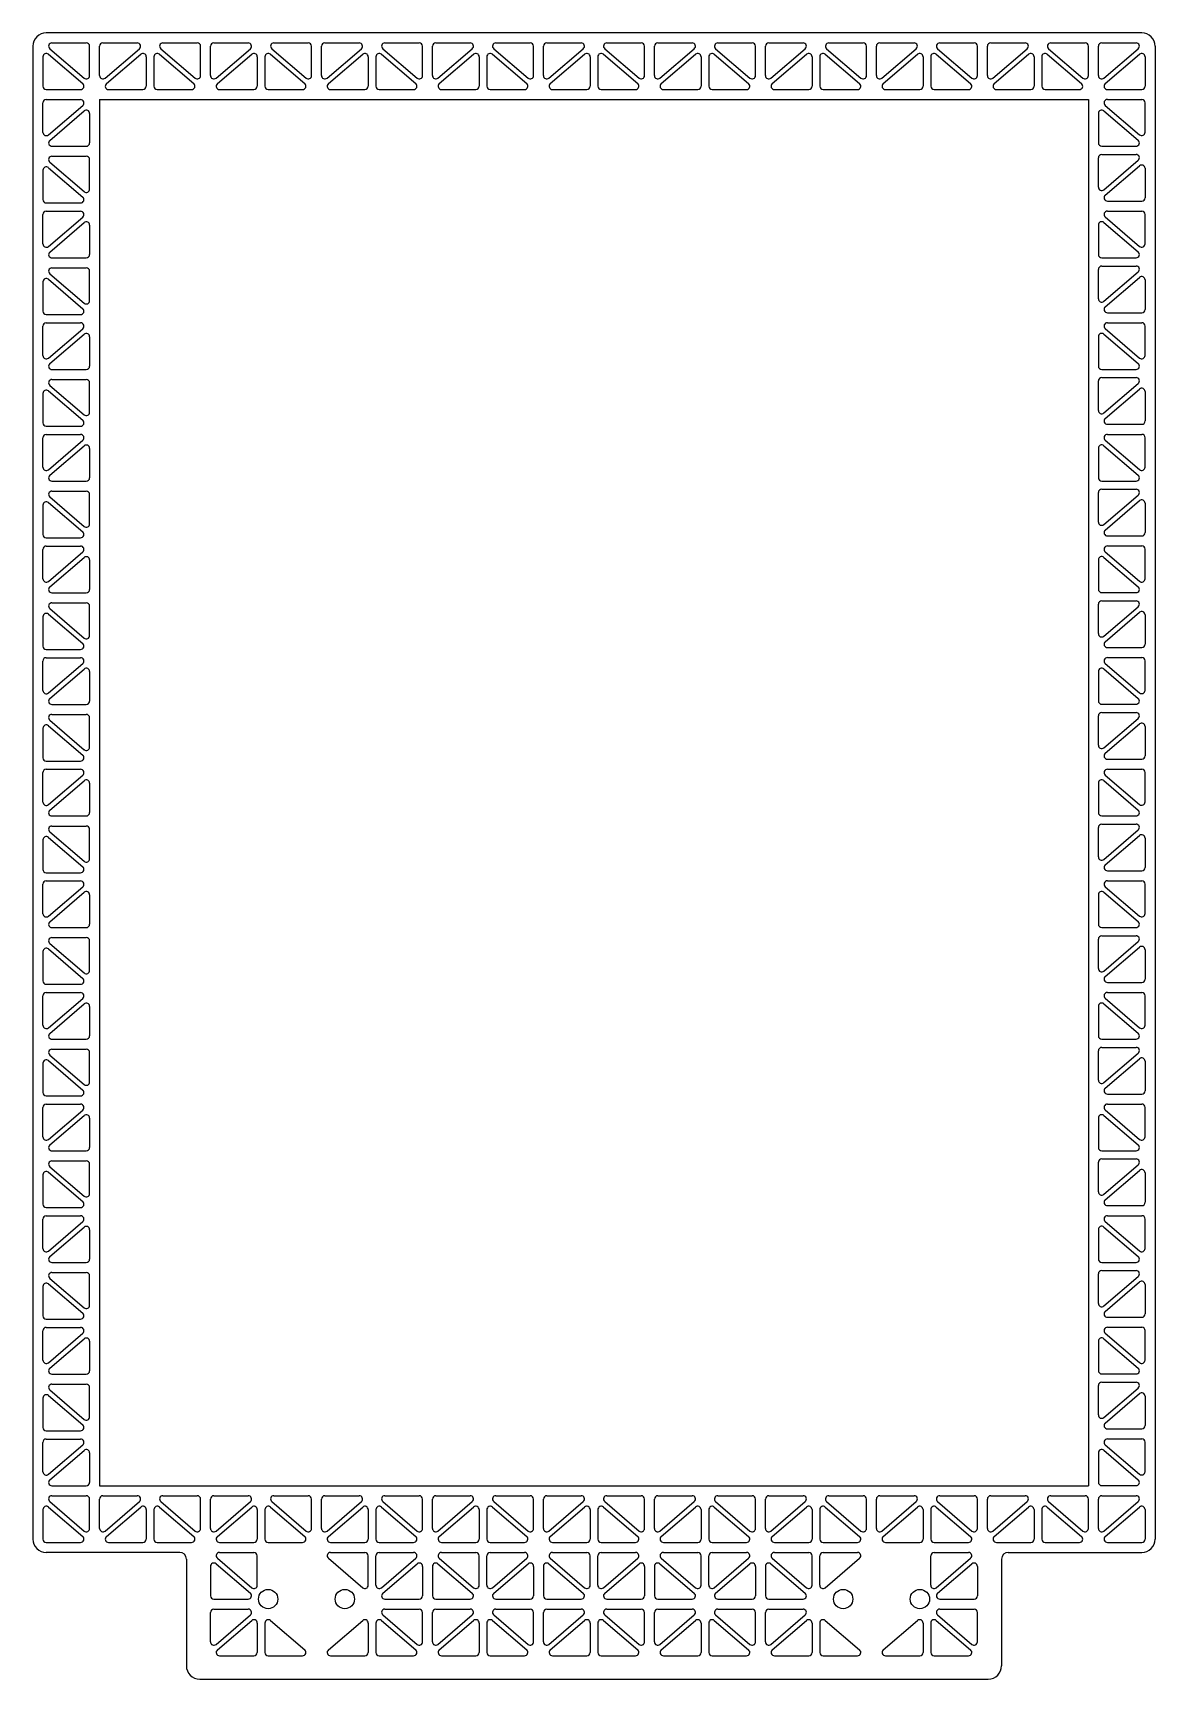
# Model space of a CAD drawing. Extents: x -3.36 to 3.27, y -5.61 to 4.11.
import ezdxf

# ---------------------------------------------------------------- set-up
doc = ezdxf.new("R2010")
doc.units = 0
doc.header["$MEASUREMENT"] = 0
doc.layers.add('VISIBLE', color=7, linetype='CONTINUOUS')

msp = doc.modelspace()

# ---------------------------------------------------------------- linework, layer by layer
at = {"layer": 'VISIBLE'}
for p, q in [((3.187, 4.1118), (-3.2795, 4.1118)), ((-3.3583, 4.0331), (-3.3583, -4.7811)), ((-3.2667, 3.986), (-3.064, 3.8122)), ((-3.2588, 4.0185), (-3.0561, 3.8448)), ((-3.246, 4.0532), (-3.0433, 4.0532)), ((-3.0236, 3.8598), (-3.0236, 4.0335)), ((-2.9651, 3.8598), (-2.9651, 4.0335)), ((-2.9454, 4.0532), (-2.7427, 4.0532)), ((-2.9326, 3.8448), (-2.7299, 4.0185)), ((-2.9247, 3.8122), (-2.722, 3.986)), ((-2.6116, 3.986), (-2.4089, 3.8122)), ((-2.6037, 4.0185), (-2.401, 3.8448)), ((-2.5909, 4.0532), (-2.3882, 4.0532)), ((-2.3685, 3.8598), (-2.3685, 4.0335)), ((-2.3099, 3.8598), (-2.3099, 4.0335)), ((-2.2903, 4.0532), (-2.0876, 4.0532)), ((-2.2774, 3.8448), (-2.0748, 4.0185)), ((-2.2695, 3.8122), (-2.0669, 3.986)), ((-1.9565, 3.986), (-1.7538, 3.8122)), ((-1.9486, 4.0185), (-1.7459, 3.8448)), ((-1.9358, 4.0532), (-1.7331, 4.0532)), ((-1.7134, 3.8598), (-1.7134, 4.0335)), ((-1.6548, 3.8598), (-1.6548, 4.0335)), ((-1.6351, 4.0532), (-1.4325, 4.0532)), ((-1.6223, 3.8448), (-1.4196, 4.0185)), ((-1.6144, 3.8122), (-1.4117, 3.986)), ((-1.3014, 3.986), (-1.0987, 3.8122)), ((-1.2935, 4.0185), (-1.0908, 3.8448)), ((-1.2806, 4.0532), (-1.078, 4.0532)), ((-1.0583, 3.8598), (-1.0583, 4.0335)), ((-0.9997, 3.8598), (-0.9997, 4.0335)), ((-0.98, 4.0532), (-0.7773, 4.0532)), ((-0.9672, 3.8448), (-0.7645, 4.0185)), ((-0.9593, 3.8122), (-0.7566, 3.986)), ((-0.6462, 3.986), (-0.4436, 3.8122)), ((-0.6383, 4.0185), (-0.4356, 3.8448)), ((-0.6255, 4.0532), (-0.4228, 4.0532)), ((-0.4031, 3.8598), (-0.4031, 4.0335)), ((-0.3446, 3.8598), (-0.3446, 4.0335)), ((-0.3249, 4.0532), (-0.1222, 4.0532)), ((-0.3121, 3.8448), (-0.1094, 4.0185)), ((-0.3042, 3.8122), (-0.1015, 3.986)), ((0.0089, 3.986), (0.2116, 3.8122)), ((0.0168, 4.0185), (0.2195, 3.8448)), ((0.0296, 4.0532), (0.2323, 4.0532)), ((0.252, 3.8598), (0.252, 4.0335)), ((0.3105, 3.8598), (0.3105, 4.0335)), ((0.3302, 4.0532), (0.5329, 4.0532)), ((0.343, 3.8448), (0.5457, 4.0185)), ((0.3509, 3.8122), (0.5536, 3.986)), ((0.664, 3.986), (0.8667, 3.8122)), ((0.6719, 4.0185), (0.8746, 3.8448)), ((0.6847, 4.0532), (0.8874, 4.0532)), ((0.9071, 3.8598), (0.9071, 4.0335)), ((0.9656, 3.8598), (0.9656, 4.0335)), ((0.9853, 4.0532), (1.188, 4.0532)), ((0.9981, 3.8448), (1.2008, 4.0185)), ((1.006, 3.8122), (1.2087, 3.986)), ((1.3191, 3.986), (1.5218, 3.8122)), ((1.327, 4.0185), (1.5297, 3.8448)), ((1.3398, 4.0532), (1.5425, 4.0532)), ((1.5622, 3.8598), (1.5622, 4.0335)), ((1.6208, 3.8598), (1.6208, 4.0335)), ((1.6404, 4.0532), (1.8431, 4.0532)), ((1.6533, 3.8448), (1.856, 4.0185)), ((1.6612, 3.8122), (1.8639, 3.986)), ((1.9742, 3.986), (2.1769, 3.8122)), ((1.9821, 4.0185), (2.1848, 3.8448)), ((1.9949, 4.0532), (2.1976, 4.0532)), ((2.2173, 3.8598), (2.2173, 4.0335)), ((2.2759, 3.8598), (2.2759, 4.0335)), ((2.2956, 4.0532), (2.4983, 4.0532)), ((2.3084, 3.8448), (2.5111, 4.0185)), ((2.3163, 3.8122), (2.519, 3.986)), ((2.6293, 3.986), (2.832, 3.8122)), ((2.6373, 4.0185), (2.8399, 3.8448)), ((2.6501, 4.0532), (2.8528, 4.0532)), ((2.8724, 3.8598), (2.8724, 4.0335)), ((2.931, 3.8598), (2.931, 4.0335)), ((2.9507, 4.0532), (3.1534, 4.0532)), ((2.9635, 3.8448), (3.1662, 4.0185)), ((2.9714, 3.8122), (3.1741, 3.986)), ((3.2657, 4.0331), (3.2657, -4.7811)), ((-3.2992, 3.971), (-3.2992, 3.7973)), ((-2.6895, 3.971), (-2.6895, 3.7973)), ((-2.6441, 3.971), (-2.6441, 3.7973)), ((-2.0344, 3.971), (-2.0344, 3.7973)), ((-1.989, 3.971), (-1.989, 3.7973)), ((-1.3792, 3.971), (-1.3792, 3.7973)), ((-1.3339, 3.971), (-1.3339, 3.7973)), ((-0.7241, 3.971), (-0.7241, 3.7973)), ((-0.6787, 3.971), (-0.6787, 3.7973)), ((-0.069, 3.971), (-0.069, 3.7973)), ((-0.0236, 3.971), (-0.0236, 3.7973)), ((0.5861, 3.971), (0.5861, 3.7973)), ((0.6315, 3.971), (0.6315, 3.7973)), ((1.2412, 3.971), (1.2412, 3.7973)), ((1.2866, 3.971), (1.2866, 3.7973)), ((1.8964, 3.971), (1.8964, 3.7973)), ((1.9417, 3.971), (1.9417, 3.7973)), ((2.5515, 3.971), (2.5515, 3.7973)), ((2.5969, 3.971), (2.5969, 3.7973)), ((3.2066, 3.971), (3.2066, 3.7973)), ((-3.2992, 3.5248), (-3.2992, 3.6985)), ((-3.2795, 3.7776), (-3.0768, 3.7776)), ((-3.2795, 3.7182), (-3.0768, 3.7182)), ((-2.9646, 3.7181), (-2.9646, -4.4661)), ((-2.9646, 3.7181), (2.872, 3.7181)), ((-2.9118, 3.7776), (-2.7092, 3.7776)), ((-2.6244, 3.7776), (-2.4217, 3.7776)), ((-2.2567, 3.7776), (-2.054, 3.7776)), ((-1.9693, 3.7776), (-1.7666, 3.7776)), ((-1.6016, 3.7776), (-1.3989, 3.7776)), ((-1.3142, 3.7776), (-1.1115, 3.7776)), ((-0.9465, 3.7776), (-0.7438, 3.7776)), ((-0.6591, 3.7776), (-0.4564, 3.7776)), ((-0.2914, 3.7776), (-0.0887, 3.7776)), ((-0.0039, 3.7776), (0.1988, 3.7776)), ((0.3637, 3.7776), (0.5664, 3.7776)), ((0.6512, 3.7776), (0.8539, 3.7776)), ((1.0189, 3.7776), (1.2216, 3.7776)), ((1.3063, 3.7776), (1.509, 3.7776)), ((1.674, 3.7776), (1.8767, 3.7776)), ((1.9614, 3.7776), (2.1641, 3.7776)), ((2.3291, 3.7776), (2.5318, 3.7776)), ((2.6165, 3.7776), (2.8192, 3.7776)), ((2.872, 3.7181), (2.872, -4.4661)), ((2.9842, 3.7776), (3.1869, 3.7776)), ((2.9842, 3.7188), (3.1869, 3.7188)), ((3.2066, 3.5254), (3.2066, 3.6991)), ((-3.2667, 3.5099), (-3.064, 3.6836)), ((-3.2588, 3.4773), (-3.0561, 3.651)), ((-3.0236, 3.6361), (-3.0236, 3.4623)), ((2.931, 3.6366), (2.931, 3.4629)), ((2.9635, 3.6516), (3.1662, 3.4778)), ((2.9714, 3.6842), (3.1741, 3.5104)), ((-3.246, 3.4426), (-3.0433, 3.4426)), ((2.9507, 3.4432), (3.1534, 3.4432)), ((-3.2667, 3.3162), (-3.064, 3.1425)), ((-3.2588, 3.3488), (-3.0561, 3.1751)), ((-3.246, 3.3835), (-3.0433, 3.3835)), ((-3.0236, 3.19), (-3.0236, 3.3638)), ((2.931, 3.2011), (2.931, 3.3748)), ((2.9507, 3.3945), (3.1534, 3.3945)), ((2.9635, 3.1861), (3.1662, 3.3599)), ((2.9714, 3.1535), (3.1741, 3.3273)), ((3.2066, 3.3123), (3.2066, 3.1386)), ((-3.2992, 3.3013), (-3.2992, 3.1276)), ((2.9842, 3.1189), (3.1869, 3.1189)), ((-3.2992, 2.8657), (-3.2992, 3.0395)), ((-3.2795, 3.1079), (-3.0768, 3.1079)), ((-3.2795, 3.0592), (-3.0768, 3.0592)), ((-3.2667, 2.8508), (-3.064, 3.0245)), ((2.9714, 3.0251), (3.1741, 2.8514)), ((2.9842, 3.0597), (3.1869, 3.0597)), ((3.2066, 2.8663), (3.2066, 3.04)), ((-3.2588, 2.8182), (-3.0561, 2.9919)), ((-3.0236, 2.977), (-3.0236, 2.8033)), ((2.931, 2.9776), (2.931, 2.8038)), ((2.9635, 2.9925), (3.1662, 2.8188)), ((-3.246, 2.7836), (-3.0433, 2.7836)), ((-3.246, 2.7244), (-3.0433, 2.7244)), ((2.9507, 2.7841), (3.1534, 2.7841)), ((2.9507, 2.7354), (3.1534, 2.7354)), ((-3.2992, 2.6422), (-3.2992, 2.4685)), ((-3.2667, 2.6572), (-3.064, 2.4834)), ((-3.2588, 2.6898), (-3.0561, 2.516)), ((-3.0236, 2.531), (-3.0236, 2.7047)), ((2.931, 2.542), (2.931, 2.7157)), ((2.9635, 2.5271), (3.1662, 2.7008)), ((2.9714, 2.4945), (3.1741, 2.6682)), ((3.2066, 2.6533), (3.2066, 2.4795)), ((-3.2795, 2.4488), (-3.0768, 2.4488)), ((2.9842, 2.4598), (3.1869, 2.4598)), ((-3.2992, 2.2067), (-3.2992, 2.3804)), ((-3.2795, 2.4001), (-3.0768, 2.4001)), ((-3.2667, 2.1917), (-3.064, 2.3655)), ((-3.2588, 2.1592), (-3.0561, 2.3329)), ((2.9635, 2.3334), (3.1662, 2.1597)), ((2.9714, 2.366), (3.1741, 2.1923)), ((2.9842, 2.4007), (3.1869, 2.4007)), ((3.2066, 2.2073), (3.2066, 2.381)), ((-3.0236, 2.3179), (-3.0236, 2.1442)), ((2.931, 2.3185), (2.931, 2.1448)), ((-3.246, 2.1245), (-3.0433, 2.1245)), ((-3.246, 2.0654), (-3.0433, 2.0654)), ((-3.0236, 1.8719), (-3.0236, 2.0457)), ((2.931, 1.883), (2.931, 2.0567)), ((2.9507, 2.1251), (3.1534, 2.1251)), ((2.9507, 2.0764), (3.1534, 2.0764)), ((2.9635, 1.868), (3.1662, 2.0417)), ((-3.2992, 1.9832), (-3.2992, 1.8094)), ((-3.2667, 1.9981), (-3.064, 1.8244)), ((-3.2588, 2.0307), (-3.0561, 1.857)), ((2.9714, 1.8354), (3.1741, 2.0092)), ((3.2066, 1.9942), (3.2066, 1.8205)), ((-3.2795, 1.7898), (-3.0768, 1.7898)), ((2.9842, 1.8008), (3.1869, 1.8008)), ((-3.2992, 1.5476), (-3.2992, 1.7214)), ((-3.2795, 1.7411), (-3.0768, 1.7411)), ((-3.2667, 1.5327), (-3.064, 1.7064)), ((-3.2588, 1.5001), (-3.0561, 1.6738)), ((-3.0236, 1.6589), (-3.0236, 1.4851)), ((2.931, 1.6594), (2.931, 1.4857)), ((2.9635, 1.6744), (3.1662, 1.5007)), ((2.9714, 1.707), (3.1741, 1.5333)), ((2.9842, 1.7416), (3.1869, 1.7416)), ((3.2066, 1.5482), (3.2066, 1.7219)), ((-3.246, 1.4655), (-3.0433, 1.4655)), ((2.9507, 1.466), (3.1534, 1.466)), ((-3.2588, 1.3717), (-3.0561, 1.1979)), ((-3.246, 1.4063), (-3.0433, 1.4063)), ((-3.0236, 1.2129), (-3.0236, 1.3866)), ((2.931, 1.2239), (2.931, 1.3976)), ((2.9507, 1.4173), (3.1534, 1.4173)), ((2.9635, 1.209), (3.1662, 1.3827)), ((-3.2992, 1.3241), (-3.2992, 1.1504)), ((-3.2667, 1.3391), (-3.064, 1.1653)), ((2.9714, 1.1764), (3.1741, 1.3501)), ((3.2066, 1.3351), (3.2066, 1.1614)), ((-3.2795, 1.1307), (-3.0768, 1.1307)), ((-3.2795, 1.082), (-3.0768, 1.082)), ((2.9842, 1.1417), (3.1869, 1.1417)), ((2.9842, 1.0826), (3.1869, 1.0826)), ((-3.2992, 0.8886), (-3.2992, 1.0623)), ((-3.2667, 0.8736), (-3.064, 1.0474)), ((-3.2588, 0.841), (-3.0561, 1.0148)), ((-3.0236, 0.9998), (-3.0236, 0.8261)), ((2.931, 1.0004), (2.931, 0.8267)), ((2.9635, 1.0153), (3.1662, 0.8416)), ((2.9714, 1.0479), (3.1741, 0.8742)), ((3.2066, 0.8891), (3.2066, 1.0629)), ((-3.246, 0.8064), (-3.0433, 0.8064)), ((2.9507, 0.807), (3.1534, 0.807)), ((-3.2588, 0.7126), (-3.0561, 0.5389)), ((-3.246, 0.7472), (-3.0433, 0.7472)), ((-3.0236, 0.5538), (-3.0236, 0.7276)), ((2.931, 0.5648), (2.931, 0.7386)), ((2.9507, 0.7583), (3.1534, 0.7583)), ((2.9635, 0.5499), (3.1662, 0.7236)), ((2.9714, 0.5173), (3.1741, 0.691)), ((-3.2992, 0.6651), (-3.2992, 0.4913)), ((-3.2667, 0.68), (-3.064, 0.5063)), ((3.2066, 0.6761), (3.2066, 0.5024)), ((-3.2992, 0.2295), (-3.2992, 0.4033)), ((-3.2795, 0.4717), (-3.0768, 0.4717)), ((-3.2795, 0.4229), (-3.0768, 0.4229)), ((2.9714, 0.3889), (3.1741, 0.2151)), ((2.9842, 0.4827), (3.1869, 0.4827)), ((2.9842, 0.4235), (3.1869, 0.4235)), ((3.2066, 0.2301), (3.2066, 0.4038)), ((-3.2667, 0.2146), (-3.064, 0.3883)), ((-3.2588, 0.182), (-3.0561, 0.3557)), ((-3.0236, 0.3408), (-3.0236, 0.167)), ((2.931, 0.3413), (2.931, 0.1676)), ((2.9635, 0.3563), (3.1662, 0.1825)), ((-3.246, 0.1474), (-3.0433, 0.1474)), ((2.9507, 0.1479), (3.1534, 0.1479)), ((2.9507, 0.0992), (3.1534, 0.0992)), ((-3.2992, 0.006), (-3.2992, -0.1677)), ((-3.2667, 0.021), (-3.064, -0.1528)), ((-3.2588, 0.0536), (-3.0561, -0.1202)), ((-3.246, 0.0882), (-3.0433, 0.0882)), ((-3.0236, -0.1052), (-3.0236, 0.0685)), ((2.931, -0.0942), (2.931, 0.0795)), ((2.9635, -0.1092), (3.1662, 0.0646)), ((2.9714, -0.1418), (3.1741, 0.032)), ((3.2066, 0.017), (3.2066, -0.1567)), ((-3.2795, -0.1874), (-3.0768, -0.1874)), ((2.9842, -0.1764), (3.1869, -0.1764)), ((-3.2992, -0.4295), (-3.2992, -0.2558)), ((-3.2795, -0.2361), (-3.0768, -0.2361)), ((-3.2667, -0.4445), (-3.064, -0.2707)), ((2.9714, -0.2702), (3.1741, -0.4439)), ((2.9842, -0.2355), (3.1869, -0.2355)), ((3.2066, -0.429), (3.2066, -0.2552)), ((-3.2588, -0.4771), (-3.0561, -0.3033)), ((-3.0236, -0.3183), (-3.0236, -0.492)), ((2.931, -0.3177), (2.931, -0.4915)), ((2.9635, -0.3028), (3.1662, -0.4765)), ((-3.246, -0.5117), (-3.0433, -0.5117)), ((-3.246, -0.5709), (-3.0433, -0.5709)), ((2.931, -0.7533), (2.931, -0.5795)), ((2.9507, -0.5111), (3.1534, -0.5111)), ((2.9507, -0.5598), (3.1534, -0.5598)), ((-3.2992, -0.653), (-3.2992, -0.8268)), ((-3.2667, -0.6381), (-3.064, -0.8118)), ((-3.2588, -0.6055), (-3.0561, -0.7792)), ((-3.0236, -0.7643), (-3.0236, -0.5906)), ((2.9635, -0.7682), (3.1662, -0.5945)), ((2.9714, -0.8008), (3.1741, -0.6271)), ((3.2066, -0.642), (3.2066, -0.8158)), ((-3.2795, -0.8465), (-3.0768, -0.8465)), ((2.9842, -0.8354), (3.1869, -0.8354)), ((-3.2992, -1.0886), (-3.2992, -0.9149)), ((-3.2795, -0.8952), (-3.0768, -0.8952)), ((-3.2667, -1.1035), (-3.064, -0.9298)), ((-3.2588, -1.1361), (-3.0561, -0.9624)), ((2.9635, -0.9618), (3.1662, -1.1356)), ((2.9714, -0.9292), (3.1741, -1.103)), ((2.9842, -0.8946), (3.1869, -0.8946)), ((3.2066, -1.088), (3.2066, -0.9143)), ((-3.0236, -0.9773), (-3.0236, -1.1511)), ((2.931, -0.9768), (2.931, -1.1505)), ((-3.246, -1.1708), (-3.0433, -1.1708)), ((-3.246, -1.2299), (-3.0433, -1.2299)), ((-3.0236, -1.4233), (-3.0236, -1.2496)), ((2.931, -1.4123), (2.931, -1.2386)), ((2.9507, -1.1702), (3.1534, -1.1702)), ((2.9507, -1.2189), (3.1534, -1.2189)), ((2.9635, -1.4273), (3.1662, -1.2535)), ((-3.2992, -1.3121), (-3.2992, -1.4858)), ((-3.2667, -1.2971), (-3.064, -1.4709)), ((-3.2588, -1.2646), (-3.0561, -1.4383)), ((2.9714, -1.4599), (3.1741, -1.2861)), ((3.2066, -1.3011), (3.2066, -1.4748)), ((-3.2795, -1.5055), (-3.0768, -1.5055)), ((-3.2795, -1.5542), (-3.0768, -1.5542)), ((2.9842, -1.4945), (3.1869, -1.4945)), ((2.9842, -1.5537), (3.1869, -1.5537)), ((-3.2992, -1.7476), (-3.2992, -1.5739)), ((-3.2667, -1.7626), (-3.064, -1.5889)), ((-3.2588, -1.7952), (-3.0561, -1.6214)), ((-3.0236, -1.6364), (-3.0236, -1.8101)), ((2.931, -1.6358), (2.931, -1.8096)), ((2.9635, -1.6209), (3.1662, -1.7946)), ((2.9714, -1.5883), (3.1741, -1.762)), ((3.2066, -1.7471), (3.2066, -1.5733)), ((-3.246, -1.8298), (-3.0433, -1.8298)), ((2.9507, -1.8292), (3.1534, -1.8292)), ((-3.2588, -1.9236), (-3.0561, -2.0973)), ((-3.246, -1.889), (-3.0433, -1.889)), ((-3.0236, -2.0824), (-3.0236, -1.9087)), ((2.931, -2.0714), (2.931, -1.8976)), ((2.9507, -1.878), (3.1534, -1.878)), ((2.9635, -2.0863), (3.1662, -1.9126)), ((-3.2992, -1.9711), (-3.2992, -2.1449)), ((-3.2667, -1.9562), (-3.064, -2.1299)), ((2.9714, -2.1189), (3.1741, -1.9452)), ((3.2066, -1.9601), (3.2066, -2.1339)), ((-3.2992, -2.4067), (-3.2992, -2.233)), ((-3.2795, -2.1646), (-3.0768, -2.1646)), ((-3.2795, -2.2133), (-3.0768, -2.2133)), ((2.9842, -2.1535), (3.1869, -2.1535)), ((2.9842, -2.2127), (3.1869, -2.2127)), ((3.2066, -2.4061), (3.2066, -2.2324)), ((-3.2667, -2.4216), (-3.064, -2.2479)), ((-3.2588, -2.4542), (-3.0561, -2.2805)), ((-3.0236, -2.2954), (-3.0236, -2.4692)), ((2.931, -2.2949), (2.931, -2.4686)), ((2.9635, -2.2799), (3.1662, -2.4537)), ((2.9714, -2.2473), (3.1741, -2.4211)), ((-3.246, -2.4889), (-3.0433, -2.4889)), ((2.9507, -2.4883), (3.1534, -2.4883)), ((-3.2667, -2.6153), (-3.064, -2.789)), ((-3.2588, -2.5827), (-3.0561, -2.7564)), ((-3.246, -2.548), (-3.0433, -2.548)), ((-3.0236, -2.7415), (-3.0236, -2.5677)), ((2.931, -2.7304), (2.931, -2.5567)), ((2.9507, -2.537), (3.1534, -2.537)), ((2.9635, -2.7454), (3.1662, -2.5716)), ((2.9714, -2.778), (3.1741, -2.6042)), ((3.2066, -2.6192), (3.2066, -2.7929)), ((-3.2992, -2.6302), (-3.2992, -2.8039)), ((2.9842, -2.8126), (3.1869, -2.8126)), ((-3.2992, -3.0658), (-3.2992, -2.892)), ((-3.2795, -2.8236), (-3.0768, -2.8236)), ((-3.2795, -2.8723), (-3.0768, -2.8723)), ((-3.2667, -3.0807), (-3.064, -2.907)), ((2.9714, -2.9064), (3.1741, -3.0801)), ((2.9842, -2.8718), (3.1869, -2.8718)), ((3.2066, -3.0652), (3.2066, -2.8915)), ((-3.2588, -3.1133), (-3.0561, -2.9396)), ((-3.0236, -2.9545), (-3.0236, -3.1282)), ((2.931, -2.9539), (2.931, -3.1277)), ((2.9635, -2.939), (3.1662, -3.1127)), ((-3.246, -3.1479), (-3.0433, -3.1479)), ((-3.246, -3.2071), (-3.0433, -3.2071)), ((2.9507, -3.1474), (3.1534, -3.1474)), ((2.9507, -3.1961), (3.1534, -3.1961)), ((-3.2992, -3.2893), (-3.2992, -3.463)), ((-3.2667, -3.2743), (-3.064, -3.448)), ((-3.2588, -3.2417), (-3.0561, -3.4155)), ((-3.0236, -3.4005), (-3.0236, -3.2268)), ((2.931, -3.3895), (2.931, -3.2158)), ((2.9635, -3.4044), (3.1662, -3.2307)), ((2.9714, -3.437), (3.1741, -3.2633)), ((3.2066, -3.2782), (3.2066, -3.452)), ((-3.2795, -3.4827), (-3.0768, -3.4827)), ((2.9842, -3.4717), (3.1869, -3.4717)), ((-3.2992, -3.7248), (-3.2992, -3.5511)), ((-3.2795, -3.5314), (-3.0768, -3.5314)), ((-3.2667, -3.7398), (-3.064, -3.566)), ((2.9714, -3.5655), (3.1741, -3.7392)), ((2.9842, -3.5308), (3.1869, -3.5308)), ((3.2066, -3.7242), (3.2066, -3.5505)), ((-3.2588, -3.7723), (-3.0561, -3.5986)), ((-3.0236, -3.6136), (-3.0236, -3.7873)), ((2.931, -3.613), (2.931, -3.7867)), ((2.9635, -3.598), (3.1662, -3.7718)), ((-3.246, -3.807), (-3.0433, -3.807)), ((-3.246, -3.8661), (-3.0433, -3.8661)), ((-3.0236, -4.0596), (-3.0236, -3.8858)), ((2.931, -4.0485), (2.931, -3.8748)), ((2.9507, -3.8064), (3.1534, -3.8064)), ((2.9507, -3.8551), (3.1534, -3.8551)), ((-3.2992, -3.9483), (-3.2992, -4.122)), ((-3.2667, -3.9334), (-3.064, -4.1071)), ((-3.2588, -3.9008), (-3.0561, -4.0745)), ((2.9635, -4.0635), (3.1662, -3.8898)), ((2.9714, -4.0961), (3.1741, -3.9223)), ((3.2066, -3.9373), (3.2066, -4.111)), ((-3.2795, -4.1417), (-3.0768, -4.1417)), ((2.9842, -4.1307), (3.1869, -4.1307)), ((-3.2992, -4.3839), (-3.2992, -4.2101)), ((-3.2795, -4.1904), (-3.0768, -4.1904)), ((-3.2667, -4.3988), (-3.064, -4.2251)), ((-3.2588, -4.4314), (-3.0561, -4.2577)), ((-3.0236, -4.2726), (-3.0236, -4.4463)), ((2.931, -4.272), (2.931, -4.4458)), ((2.9635, -4.2571), (3.1662, -4.4308)), ((2.9714, -4.2245), (3.1741, -4.3982)), ((2.9842, -4.1899), (3.1869, -4.1899)), ((3.2066, -4.3833), (3.2066, -4.2096)), ((-3.246, -4.466), (-3.0433, -4.466)), ((-2.9646, -4.4661), (2.872, -4.4661)), ((2.9507, -4.4655), (3.1534, -4.4655)), ((-3.2588, -4.5598), (-3.0561, -4.7336)), ((-3.246, -4.5252), (-3.0433, -4.5252)), ((-3.0236, -4.7186), (-3.0236, -4.5449)), ((-2.9651, -4.7186), (-2.9651, -4.5449)), ((-2.9454, -4.5252), (-2.7427, -4.5252)), ((-2.9326, -4.7336), (-2.7299, -4.5598)), ((-2.6037, -4.5598), (-2.401, -4.7336)), ((-2.5909, -4.5252), (-2.3882, -4.5252)), ((-2.3685, -4.7186), (-2.3685, -4.5449)), ((-2.3099, -4.7186), (-2.3099, -4.5449)), ((-2.2903, -4.5252), (-2.0876, -4.5252)), ((-2.2774, -4.7336), (-2.0748, -4.5598)), ((-1.9486, -4.5598), (-1.7459, -4.7336)), ((-1.9358, -4.5252), (-1.7331, -4.5252)), ((-1.7134, -4.7186), (-1.7134, -4.5449)), ((-1.6548, -4.7186), (-1.6548, -4.5449)), ((-1.6351, -4.5252), (-1.4325, -4.5252)), ((-1.6223, -4.7336), (-1.4196, -4.5598)), ((-1.2935, -4.5598), (-1.0908, -4.7336)), ((-1.2806, -4.5252), (-1.078, -4.5252)), ((-1.0583, -4.7186), (-1.0583, -4.5449)), ((-0.9997, -4.7186), (-0.9997, -4.5449)), ((-0.98, -4.5252), (-0.7773, -4.5252)), ((-0.9672, -4.7336), (-0.7645, -4.5598)), ((-0.6383, -4.5598), (-0.4356, -4.7336)), ((-0.6255, -4.5252), (-0.4228, -4.5252)), ((-0.4031, -4.7186), (-0.4031, -4.5449)), ((-0.3446, -4.7186), (-0.3446, -4.5449)), ((-0.3249, -4.5252), (-0.1222, -4.5252)), ((-0.3121, -4.7336), (-0.1094, -4.5598)), ((0.0168, -4.5598), (0.2195, -4.7336)), ((0.0296, -4.5252), (0.2323, -4.5252)), ((0.252, -4.7186), (0.252, -4.5449)), ((0.3105, -4.7186), (0.3105, -4.5449)), ((0.3302, -4.5252), (0.5329, -4.5252)), ((0.343, -4.7336), (0.5457, -4.5598)), ((0.6719, -4.5598), (0.8746, -4.7336)), ((0.6847, -4.5252), (0.8874, -4.5252)), ((0.9071, -4.7186), (0.9071, -4.5449)), ((0.9656, -4.7186), (0.9656, -4.5449)), ((0.9853, -4.5252), (1.188, -4.5252)), ((0.9981, -4.7336), (1.2008, -4.5598)), ((1.327, -4.5598), (1.5297, -4.7336)), ((1.3398, -4.5252), (1.5425, -4.5252)), ((1.5622, -4.7186), (1.5622, -4.5449)), ((1.6208, -4.7186), (1.6208, -4.5449)), ((1.6404, -4.5252), (1.8431, -4.5252)), ((1.6533, -4.7336), (1.856, -4.5598)), ((1.9821, -4.5598), (2.1848, -4.7336)), ((1.9949, -4.5252), (2.1976, -4.5252)), ((2.2173, -4.7186), (2.2173, -4.5449)), ((2.2759, -4.7186), (2.2759, -4.5449)), ((2.2956, -4.5252), (2.4983, -4.5252)), ((2.3084, -4.7336), (2.5111, -4.5598)), ((2.6373, -4.5598), (2.8399, -4.7336)), ((2.6501, -4.5252), (2.8528, -4.5252)), ((2.8724, -4.7186), (2.8724, -4.5449)), ((2.931, -4.7186), (2.931, -4.5449)), ((2.9507, -4.5252), (3.1534, -4.5252)), ((2.9635, -4.7336), (3.1662, -4.5598)), ((-3.2992, -4.6074), (-3.2992, -4.7811)), ((-3.2667, -4.5924), (-3.064, -4.7662)), ((-2.9247, -4.7662), (-2.722, -4.5924)), ((-2.6895, -4.6074), (-2.6895, -4.7811)), ((-2.6441, -4.6074), (-2.6441, -4.7811)), ((-2.6116, -4.5924), (-2.4089, -4.7662)), ((-2.2695, -4.7662), (-2.0669, -4.5924)), ((-2.0344, -4.6074), (-2.0344, -4.7811)), ((-1.989, -4.6074), (-1.989, -4.7811)), ((-1.9565, -4.5924), (-1.7538, -4.7662)), ((-1.6144, -4.7662), (-1.4117, -4.5924)), ((-1.3792, -4.6074), (-1.3792, -4.7811)), ((-1.3339, -4.6074), (-1.3339, -4.7811)), ((-1.3014, -4.5924), (-1.0987, -4.7662)), ((-0.9593, -4.7662), (-0.7566, -4.5924)), ((-0.7241, -4.6074), (-0.7241, -4.7811)), ((-0.6787, -4.6074), (-0.6787, -4.7811)), ((-0.6462, -4.5924), (-0.4436, -4.7662)), ((-0.3042, -4.7662), (-0.1015, -4.5924)), ((-0.069, -4.6074), (-0.069, -4.7811)), ((-0.0236, -4.6074), (-0.0236, -4.7811)), ((0.0089, -4.5924), (0.2116, -4.7662)), ((0.3509, -4.7662), (0.5536, -4.5924)), ((0.5861, -4.6074), (0.5861, -4.7811)), ((0.6315, -4.6074), (0.6315, -4.7811)), ((0.664, -4.5924), (0.8667, -4.7662)), ((1.006, -4.7662), (1.2087, -4.5924)), ((1.2412, -4.6074), (1.2412, -4.7811)), ((1.2866, -4.6074), (1.2866, -4.7811)), ((1.3191, -4.5924), (1.5218, -4.7662)), ((1.6612, -4.7662), (1.8639, -4.5924)), ((1.8964, -4.6074), (1.8964, -4.7811)), ((1.9417, -4.6074), (1.9417, -4.7811)), ((1.9742, -4.5924), (2.1769, -4.7662)), ((2.3163, -4.7662), (2.519, -4.5924)), ((2.5515, -4.6074), (2.5515, -4.7811)), ((2.5969, -4.6074), (2.5969, -4.7811)), ((2.6293, -4.5924), (2.832, -4.7662)), ((2.9714, -4.7662), (3.1741, -4.5924)), ((3.2066, -4.6074), (3.2066, -4.7811)), ((-3.2795, -4.8008), (-3.0768, -4.8008)), ((-2.4918, -4.8598), (-3.2795, -4.8598)), ((-2.9118, -4.8008), (-2.7092, -4.8008)), ((-2.6244, -4.8008), (-2.4217, -4.8008)), ((-2.2567, -4.8008), (-2.054, -4.8008)), ((-1.9693, -4.8008), (-1.7666, -4.8008)), ((-1.6016, -4.8008), (-1.3989, -4.8008)), ((-1.3142, -4.8008), (-1.1115, -4.8008)), ((-0.9465, -4.8008), (-0.7438, -4.8008)), ((-0.6591, -4.8008), (-0.4564, -4.8008)), ((-0.2914, -4.8008), (-0.0887, -4.8008)), ((-0.0039, -4.8008), (0.1988, -4.8008)), ((0.3637, -4.8008), (0.5664, -4.8008)), ((0.6512, -4.8008), (0.8539, -4.8008)), ((1.0189, -4.8008), (1.2216, -4.8008)), ((1.3063, -4.8008), (1.509, -4.8008)), ((1.674, -4.8008), (1.8767, -4.8008)), ((1.9614, -4.8008), (2.1641, -4.8008)), ((2.3291, -4.8008), (2.5318, -4.8008)), ((2.6165, -4.8008), (2.8192, -4.8008)), ((2.9842, -4.8008), (3.1869, -4.8008)), ((-2.4524, -4.899), (-2.4524, -5.5291)), ((-2.3099, -4.9423), (-2.3099, -5.116)), ((-2.2774, -4.9274), (-2.0748, -5.1011)), ((-2.2695, -4.8948), (-2.0669, -5.0685)), ((-2.2567, -4.8601), (-2.054, -4.8601)), ((-2.0344, -5.0536), (-2.0344, -4.8798)), ((-1.6144, -4.8948), (-1.4117, -5.0685)), ((-1.6016, -4.8601), (-1.3989, -4.8601)), ((-1.3792, -5.0536), (-1.3792, -4.8798)), ((-1.3339, -5.0536), (-1.3339, -4.8798)), ((-1.3142, -4.8601), (-1.1115, -4.8601)), ((-1.3014, -5.0685), (-1.0987, -4.8948)), ((-1.2935, -5.1011), (-1.0908, -4.9274)), ((-1.0583, -4.9423), (-1.0583, -5.116)), ((-0.9997, -4.9423), (-0.9997, -5.116)), ((-0.9672, -4.9274), (-0.7645, -5.1011)), ((-0.9593, -4.8948), (-0.7566, -5.0685)), ((-0.9465, -4.8601), (-0.7438, -4.8601)), ((-0.7241, -5.0536), (-0.7241, -4.8798)), ((-0.6787, -5.0536), (-0.6787, -4.8798)), ((-0.6591, -4.8601), (-0.4564, -4.8601)), ((-0.6462, -5.0685), (-0.4436, -4.8948)), ((-0.6383, -5.1011), (-0.4356, -4.9274)), ((-0.4031, -4.9423), (-0.4031, -5.116)), ((-0.3446, -4.9423), (-0.3446, -5.116)), ((-0.3121, -4.9274), (-0.1094, -5.1011)), ((-0.3042, -4.8948), (-0.1015, -5.0685)), ((-0.2914, -4.8601), (-0.0887, -4.8601)), ((-0.069, -5.0536), (-0.069, -4.8798)), ((-0.0236, -5.0536), (-0.0236, -4.8798)), ((-0.0039, -4.8601), (0.1988, -4.8601)), ((0.0089, -5.0685), (0.2116, -4.8948)), ((0.0168, -5.1011), (0.2195, -4.9274)), ((0.252, -4.9423), (0.252, -5.116)), ((0.3105, -4.9423), (0.3105, -5.116)), ((0.343, -4.9274), (0.5457, -5.1011)), ((0.3509, -4.8948), (0.5536, -5.0685)), ((0.3637, -4.8601), (0.5664, -4.8601)), ((0.5861, -5.0536), (0.5861, -4.8798)), ((0.6315, -5.0536), (0.6315, -4.8798)), ((0.6512, -4.8601), (0.8539, -4.8601)), ((0.664, -5.0685), (0.8667, -4.8948)), ((0.6719, -5.1011), (0.8746, -4.9274)), ((0.9071, -4.9423), (0.9071, -5.116)), ((0.9656, -4.9423), (0.9656, -5.116)), ((0.9981, -4.9274), (1.2008, -5.1011)), ((1.006, -4.8948), (1.2087, -5.0685)), ((1.0189, -4.8601), (1.2216, -4.8601)), ((1.2412, -5.0536), (1.2412, -4.8798)), ((1.2866, -5.0536), (1.2866, -4.8798)), ((1.3063, -4.8601), (1.509, -4.8601)), ((1.3191, -5.0685), (1.5218, -4.8948)), ((1.9417, -5.0536), (1.9417, -4.8798)), ((1.9614, -4.8601), (2.1641, -4.8601)), ((1.9742, -5.0685), (2.1769, -4.8948)), ((1.9821, -5.1011), (2.1848, -4.9274)), ((2.2173, -4.9423), (2.2173, -5.116)), ((2.3599, -4.899), (2.3599, -5.5291)), ((2.3993, -4.8598), (3.187, -4.8598)), ((-2.2903, -5.1357), (-2.0876, -5.1357)), ((-1.2806, -5.1357), (-1.078, -5.1357)), ((-0.98, -5.1357), (-0.7773, -5.1357)), ((-0.6255, -5.1357), (-0.4228, -5.1357)), ((-0.3249, -5.1357), (-0.1222, -5.1357)), ((0.0296, -5.1357), (0.2323, -5.1357)), ((0.3302, -5.1357), (0.5329, -5.1357)), ((0.6847, -5.1357), (0.8874, -5.1357)), ((0.9853, -5.1357), (1.188, -5.1357)), ((1.9949, -5.1357), (2.1976, -5.1357)), ((-2.3099, -5.3881), (-2.3099, -5.2143)), ((-2.2903, -5.1947), (-2.0876, -5.1947)), ((-2.2774, -5.403), (-2.0748, -5.2293)), ((-1.2935, -5.2293), (-1.0908, -5.403)), ((-1.2806, -5.1947), (-1.078, -5.1947)), ((-1.0583, -5.3881), (-1.0583, -5.2143)), ((-0.9997, -5.3881), (-0.9997, -5.2143)), ((-0.98, -5.1947), (-0.7773, -5.1947)), ((-0.9672, -5.403), (-0.7645, -5.2293)), ((-0.6383, -5.2293), (-0.4356, -5.403)), ((-0.6255, -5.1947), (-0.4228, -5.1947)), ((-0.4031, -5.3881), (-0.4031, -5.2143)), ((-0.3446, -5.3881), (-0.3446, -5.2143)), ((-0.3249, -5.1947), (-0.1222, -5.1947)), ((-0.3121, -5.403), (-0.1094, -5.2293)), ((0.0168, -5.2293), (0.2195, -5.403)), ((0.0296, -5.1947), (0.2323, -5.1947)), ((0.252, -5.3881), (0.252, -5.2143)), ((0.3105, -5.3881), (0.3105, -5.2143)), ((0.3302, -5.1947), (0.5329, -5.1947)), ((0.343, -5.403), (0.5457, -5.2293)), ((0.6719, -5.2293), (0.8746, -5.403)), ((0.6847, -5.1947), (0.8874, -5.1947)), ((0.9071, -5.3881), (0.9071, -5.2143)), ((0.9656, -5.3881), (0.9656, -5.2143)), ((0.9853, -5.1947), (1.188, -5.1947)), ((0.9981, -5.403), (1.2008, -5.2293)), ((1.9821, -5.2293), (2.1848, -5.403)), ((1.9949, -5.1947), (2.1976, -5.1947)), ((2.2173, -5.3881), (2.2173, -5.2143)), ((-2.2695, -5.4356), (-2.0669, -5.2619)), ((-2.0344, -5.2768), (-2.0344, -5.4506)), ((-1.989, -5.2768), (-1.989, -5.4506)), ((-1.9565, -5.2619), (-1.7538, -5.4356)), ((-1.6144, -5.4356), (-1.4117, -5.2619)), ((-1.3792, -5.2768), (-1.3792, -5.4506)), ((-1.3339, -5.2768), (-1.3339, -5.4506)), ((-1.3014, -5.2619), (-1.0987, -5.4356)), ((-0.9593, -5.4356), (-0.7566, -5.2619)), ((-0.7241, -5.2768), (-0.7241, -5.4506)), ((-0.6787, -5.2768), (-0.6787, -5.4506)), ((-0.6462, -5.2619), (-0.4436, -5.4356)), ((-0.3042, -5.4356), (-0.1015, -5.2619)), ((-0.069, -5.2768), (-0.069, -5.4506)), ((-0.0236, -5.2768), (-0.0236, -5.4506)), ((0.0089, -5.2619), (0.2116, -5.4356)), ((0.3509, -5.4356), (0.5536, -5.2619)), ((0.5861, -5.2768), (0.5861, -5.4506)), ((0.6315, -5.2768), (0.6315, -5.4506)), ((0.664, -5.2619), (0.8667, -5.4356)), ((1.006, -5.4356), (1.2087, -5.2619)), ((1.2412, -5.2768), (1.2412, -5.4506)), ((1.2866, -5.2768), (1.2866, -5.4506)), ((1.3191, -5.2619), (1.5218, -5.4356)), ((1.6612, -5.4356), (1.8639, -5.2619)), ((1.8964, -5.2768), (1.8964, -5.4506)), ((1.9417, -5.2768), (1.9417, -5.4506)), ((1.9742, -5.2619), (2.1769, -5.4356)), ((-2.2567, -5.4703), (-2.054, -5.4703)), ((-1.9693, -5.4703), (-1.7666, -5.4703)), ((-1.6016, -5.4703), (-1.3989, -5.4703)), ((-1.3142, -5.4703), (-1.1115, -5.4703)), ((-0.9465, -5.4703), (-0.7438, -5.4703)), ((-0.6591, -5.4703), (-0.4564, -5.4703)), ((-0.2914, -5.4703), (-0.0887, -5.4703)), ((-0.0039, -5.4703), (0.1988, -5.4703)), ((0.3637, -5.4703), (0.5664, -5.4703)), ((0.6512, -5.4703), (0.8539, -5.4703)), ((1.0189, -5.4703), (1.2216, -5.4703)), ((1.3063, -5.4703), (1.509, -5.4703)), ((1.674, -5.4703), (1.8767, -5.4703)), ((1.9614, -5.4703), (2.1641, -5.4703)), ((-2.3737, -5.6079), (2.2811, -5.6079))]:
    msp.add_line(p, q, dxfattribs=at)
for centre in [(-1.9698, -5.1354), (-1.5171, -5.1354), (1.4246, -5.1354), (1.8773, -5.1354)]:
    msp.add_circle(centre, 0.0571, dxfattribs=at)
for centre, radius, start, end in [((-3.2795, 4.0331), 0.0787, 90, 180), ((3.187, 4.0331), 0.0787, 0, 90), ((-3.2795, 3.971), 0.0197, 49.39871, 180), ((-3.246, 4.0335), 0.0197, 90, 229.39871), ((-3.0433, 4.0335), 0.0197, 0, 90), ((-2.9454, 4.0335), 0.0197, 90, 180), ((-2.7427, 4.0335), 0.0197, 310.60129, 90), ((-2.7092, 3.971), 0.0197, 0, 130.60129), ((-2.6244, 3.971), 0.0197, 49.39871, 180), ((-2.5909, 4.0335), 0.0197, 90, 229.39871), ((-2.3882, 4.0335), 0.0197, 0, 90), ((-2.2903, 4.0335), 0.0197, 90, 180), ((-2.0876, 4.0335), 0.0197, 310.60129, 90), ((-2.054, 3.971), 0.0197, 0, 130.60129), ((-1.9693, 3.971), 0.0197, 49.39871, 180), ((-1.9358, 4.0335), 0.0197, 90, 229.39871), ((-1.7331, 4.0335), 0.0197, 0, 90), ((-1.6351, 4.0335), 0.0197, 90, 180), ((-1.4325, 4.0335), 0.0197, 310.60129, 90), ((-1.3989, 3.971), 0.0197, 0, 130.60129), ((-1.3142, 3.971), 0.0197, 49.39871, 180), ((-1.2806, 4.0335), 0.0197, 90, 229.39871), ((-1.078, 4.0335), 0.0197, 0, 90), ((-0.98, 4.0335), 0.0197, 90, 180), ((-0.7773, 4.0335), 0.0197, 310.60129, 90), ((-0.7438, 3.971), 0.0197, 0, 130.60129), ((-0.6591, 3.971), 0.0197, 49.39871, 180), ((-0.6255, 4.0335), 0.0197, 90, 229.39871), ((-0.4228, 4.0335), 0.0197, 0, 90), ((-0.3249, 4.0335), 0.0197, 90, 180), ((-0.1222, 4.0335), 0.0197, 310.60129, 90), ((-0.0887, 3.971), 0.0197, 0, 130.60129), ((-0.0039, 3.971), 0.0197, 49.39871, 180), ((0.0296, 4.0335), 0.0197, 90, 229.39871), ((0.2323, 4.0335), 0.0197, 0, 90), ((0.3302, 4.0335), 0.0197, 90, 180), ((0.5329, 4.0335), 0.0197, 310.60129, 90), ((0.5664, 3.971), 0.0197, 0, 130.60129), ((0.6512, 3.971), 0.0197, 49.39871, 180), ((0.6847, 4.0335), 0.0197, 90, 229.39871), ((0.8874, 4.0335), 0.0197, 0, 90), ((0.9853, 4.0335), 0.0197, 90, 180), ((1.188, 4.0335), 0.0197, 310.60129, 90), ((1.2216, 3.971), 0.0197, 0, 130.60129), ((1.3063, 3.971), 0.0197, 49.39871, 180), ((1.3398, 4.0335), 0.0197, 90, 229.39871), ((1.5425, 4.0335), 0.0197, 0, 90), ((1.6404, 4.0335), 0.0197, 90, 180), ((1.8431, 4.0335), 0.0197, 310.60129, 90), ((1.8767, 3.971), 0.0197, 0, 130.60129), ((1.9614, 3.971), 0.0197, 49.39871, 180), ((1.9949, 4.0335), 0.0197, 90, 229.39871), ((2.1976, 4.0335), 0.0197, 0, 90), ((2.2956, 4.0335), 0.0197, 90, 180), ((2.4983, 4.0335), 0.0197, 310.60129, 90), ((2.5318, 3.971), 0.0197, 0, 130.60129), ((2.6165, 3.971), 0.0197, 49.39871, 180), ((2.6501, 4.0335), 0.0197, 90, 229.39871), ((2.8528, 4.0335), 0.0197, 0, 90), ((2.9507, 4.0335), 0.0197, 90, 180), ((3.1534, 4.0335), 0.0197, 310.60129, 90), ((3.1869, 3.971), 0.0197, 0, 130.60129), ((-3.2795, 3.7973), 0.0197, 180, 270), ((-3.0768, 3.7973), 0.0197, 270, 49.39871), ((-3.0433, 3.8598), 0.0197, 229.39871, 0), ((-2.9454, 3.8598), 0.0197, 180, 310.60129), ((-2.9118, 3.7973), 0.0197, 130.60129, 270), ((-2.7092, 3.7973), 0.0197, 270, 0), ((-2.6244, 3.7973), 0.0197, 180, 270), ((-2.4217, 3.7973), 0.0197, 270, 49.39871), ((-2.3882, 3.8598), 0.0197, 229.39871, 0), ((-2.2903, 3.8598), 0.0197, 180, 310.60129), ((-2.2567, 3.7973), 0.0197, 130.60129, 270), ((-2.054, 3.7973), 0.0197, 270, 0), ((-1.9693, 3.7973), 0.0197, 180, 270), ((-1.7666, 3.7973), 0.0197, 270, 49.39871), ((-1.7331, 3.8598), 0.0197, 229.39871, 0), ((-1.6351, 3.8598), 0.0197, 180, 310.60129), ((-1.6016, 3.7973), 0.0197, 130.60129, 270), ((-1.3989, 3.7973), 0.0197, 270, 0), ((-1.3142, 3.7973), 0.0197, 180, 270), ((-1.1115, 3.7973), 0.0197, 270, 49.39871), ((-1.078, 3.8598), 0.0197, 229.39871, 0), ((-0.98, 3.8598), 0.0197, 180, 310.60129), ((-0.9465, 3.7973), 0.0197, 130.60129, 270), ((-0.7438, 3.7973), 0.0197, 270, 0), ((-0.6591, 3.7973), 0.0197, 180, 270), ((-0.4564, 3.7973), 0.0197, 270, 49.39871), ((-0.4228, 3.8598), 0.0197, 229.39871, 0), ((-0.3249, 3.8598), 0.0197, 180, 310.60129), ((-0.2914, 3.7973), 0.0197, 130.60129, 270), ((-0.0887, 3.7973), 0.0197, 270, 0), ((-0.0039, 3.7973), 0.0197, 180, 270), ((0.1988, 3.7973), 0.0197, 270, 49.39871), ((0.2323, 3.8598), 0.0197, 229.39871, 0), ((0.3302, 3.8598), 0.0197, 180, 310.60129), ((0.3637, 3.7973), 0.0197, 130.60129, 270), ((0.5664, 3.7973), 0.0197, 270, 0), ((0.6512, 3.7973), 0.0197, 180, 270), ((0.8539, 3.7973), 0.0197, 270, 49.39871), ((0.8874, 3.8598), 0.0197, 229.39871, 0), ((0.9853, 3.8598), 0.0197, 180, 310.60129), ((1.0189, 3.7973), 0.0197, 130.60129, 270), ((1.2216, 3.7973), 0.0197, 270, 0), ((1.3063, 3.7973), 0.0197, 180, 270), ((1.509, 3.7973), 0.0197, 270, 49.39871), ((1.5425, 3.8598), 0.0197, 229.39871, 0), ((1.6404, 3.8598), 0.0197, 180, 310.60129), ((1.674, 3.7973), 0.0197, 130.60129, 270), ((1.8767, 3.7973), 0.0197, 270, 0), ((1.9614, 3.7973), 0.0197, 180, 270), ((2.1641, 3.7973), 0.0197, 270, 49.39871), ((2.1976, 3.8598), 0.0197, 229.39871, 0), ((2.2956, 3.8598), 0.0197, 180, 310.60129), ((2.3291, 3.7973), 0.0197, 130.60129, 270), ((2.5318, 3.7973), 0.0197, 270, 0), ((2.6165, 3.7973), 0.0197, 180, 270), ((2.8192, 3.7973), 0.0197, 270, 49.39871), ((2.8528, 3.8598), 0.0197, 229.39871, 0), ((2.9507, 3.8598), 0.0197, 180, 310.60129), ((2.9842, 3.7973), 0.0197, 130.60129, 270), ((3.1869, 3.7973), 0.0197, 270, 0), ((-3.2795, 3.6985), 0.0197, 90, 180), ((-3.0768, 3.6985), 0.0197, 310.60129, 90), ((2.9842, 3.6991), 0.0197, 90, 229.39871), ((3.1869, 3.6991), 0.0197, 0, 90), ((-3.0433, 3.6361), 0.0197, 0, 130.60129), ((2.9507, 3.6366), 0.0197, 49.39871, 180), ((-3.2795, 3.5248), 0.0197, 180, 310.60129), ((3.1869, 3.5254), 0.0197, 229.39871, 0), ((-3.246, 3.4623), 0.0197, 130.60129, 270), ((-3.0433, 3.4623), 0.0197, 270, 0), ((2.9507, 3.4629), 0.0197, 180, 270), ((3.1534, 3.4629), 0.0197, 270, 49.39871), ((-3.2795, 3.3013), 0.0197, 49.39871, 180), ((-3.246, 3.3638), 0.0197, 90, 229.39871), ((-3.0433, 3.3638), 0.0197, 0, 90), ((2.9507, 3.3748), 0.0197, 90, 180), ((3.1534, 3.3748), 0.0197, 310.60129, 90), ((3.1869, 3.3123), 0.0197, 0, 130.60129), ((-3.2795, 3.1276), 0.0197, 180, 270), ((-3.0768, 3.1276), 0.0197, 270, 49.39871), ((-3.0433, 3.19), 0.0197, 229.39871, 0), ((2.9507, 3.2011), 0.0197, 180, 310.60129), ((2.9842, 3.1386), 0.0197, 130.60129, 270), ((3.1869, 3.1386), 0.0197, 270, 0), ((-3.2795, 3.0395), 0.0197, 90, 180), ((-3.0768, 3.0395), 0.0197, 310.60129, 90), ((2.9842, 3.04), 0.0197, 90, 229.39871), ((3.1869, 3.04), 0.0197, 0, 90), ((-3.0433, 2.977), 0.0197, 0, 130.60129), ((2.9507, 2.9776), 0.0197, 49.39871, 180), ((-3.2795, 2.8657), 0.0197, 180, 310.60129), ((3.1534, 2.8038), 0.0197, 270, 49.39871), ((3.1869, 2.8663), 0.0197, 229.39871, 0), ((-3.246, 2.8033), 0.0197, 130.60129, 270), ((-3.246, 2.7047), 0.0197, 90, 229.39871), ((-3.0433, 2.8033), 0.0197, 270, 0), ((-3.0433, 2.7047), 0.0197, 0, 90), ((2.9507, 2.8038), 0.0197, 180, 270), ((2.9507, 2.7157), 0.0197, 90, 180), ((3.1534, 2.7157), 0.0197, 310.60129, 90), ((-3.2795, 2.6422), 0.0197, 49.39871, 180), ((3.1869, 2.6533), 0.0197, 0, 130.60129), ((-3.0433, 2.531), 0.0197, 229.39871, 0), ((2.9507, 2.542), 0.0197, 180, 310.60129), ((-3.2795, 2.4685), 0.0197, 180, 270), ((-3.0768, 2.4685), 0.0197, 270, 49.39871), ((2.9842, 2.4795), 0.0197, 130.60129, 270), ((3.1869, 2.4795), 0.0197, 270, 0), ((-3.2795, 2.3804), 0.0197, 90, 180), ((-3.0768, 2.3804), 0.0197, 310.60129, 90), ((-3.0433, 2.3179), 0.0197, 0, 130.60129), ((2.9507, 2.3185), 0.0197, 49.39871, 180), ((2.9842, 2.381), 0.0197, 90, 229.39871), ((3.1869, 2.381), 0.0197, 0, 90), ((-3.2795, 2.2067), 0.0197, 180, 310.60129), ((-3.246, 2.1442), 0.0197, 130.60129, 270), ((-3.0433, 2.1442), 0.0197, 270, 0), ((2.9507, 2.1448), 0.0197, 180, 270), ((3.1534, 2.1448), 0.0197, 270, 49.39871), ((3.1869, 2.2073), 0.0197, 229.39871, 0), ((-3.246, 2.0457), 0.0197, 90, 229.39871), ((-3.0433, 2.0457), 0.0197, 0, 90), ((2.9507, 2.0567), 0.0197, 90, 180), ((3.1534, 2.0567), 0.0197, 310.60129, 90), ((-3.2795, 1.9832), 0.0197, 49.39871, 180), ((3.1869, 1.9942), 0.0197, 0, 130.60129), ((-3.0433, 1.8719), 0.0197, 229.39871, 0), ((2.9507, 1.883), 0.0197, 180, 310.60129), ((-3.2795, 1.8094), 0.0197, 180, 270), ((-3.0768, 1.8094), 0.0197, 270, 49.39871), ((2.9842, 1.8205), 0.0197, 130.60129, 270), ((3.1869, 1.8205), 0.0197, 270, 0), ((-3.2795, 1.7214), 0.0197, 90, 180), ((-3.0768, 1.7214), 0.0197, 310.60129, 90), ((-3.0433, 1.6589), 0.0197, 0, 130.60129), ((2.9507, 1.6594), 0.0197, 49.39871, 180), ((2.9842, 1.7219), 0.0197, 90, 229.39871), ((3.1869, 1.7219), 0.0197, 0, 90), ((-3.2795, 1.5476), 0.0197, 180, 310.60129), ((-3.246, 1.4851), 0.0197, 130.60129, 270), ((-3.0433, 1.4851), 0.0197, 270, 0), ((2.9507, 1.4857), 0.0197, 180, 270), ((3.1534, 1.4857), 0.0197, 270, 49.39871), ((3.1869, 1.5482), 0.0197, 229.39871, 0), ((-3.246, 1.3866), 0.0197, 90, 229.39871), ((-3.0433, 1.3866), 0.0197, 0, 90), ((2.9507, 1.3976), 0.0197, 90, 180), ((3.1534, 1.3976), 0.0197, 310.60129, 90), ((-3.2795, 1.3241), 0.0197, 49.39871, 180), ((3.1869, 1.3351), 0.0197, 0, 130.60129), ((-3.0433, 1.2129), 0.0197, 229.39871, 0), ((2.9507, 1.2239), 0.0197, 180, 310.60129), ((2.9842, 1.1614), 0.0197, 130.60129, 270), ((-3.2795, 1.1504), 0.0197, 180, 270), ((-3.2795, 1.0623), 0.0197, 90, 180), ((-3.0768, 1.1504), 0.0197, 270, 49.39871), ((-3.0768, 1.0623), 0.0197, 310.60129, 90), ((2.9842, 1.0629), 0.0197, 90, 229.39871), ((3.1869, 1.1614), 0.0197, 270, 0), ((3.1869, 1.0629), 0.0197, 0, 90), ((-3.0433, 0.9998), 0.0197, 0, 130.60129), ((2.9507, 1.0004), 0.0197, 49.39871, 180), ((-3.2795, 0.8886), 0.0197, 180, 310.60129), ((3.1869, 0.8891), 0.0197, 229.39871, 0), ((-3.246, 0.8261), 0.0197, 130.60129, 270), ((-3.0433, 0.8261), 0.0197, 270, 0), ((2.9507, 0.8267), 0.0197, 180, 270), ((3.1534, 0.8267), 0.0197, 270, 49.39871), ((-3.2795, 0.6651), 0.0197, 49.39871, 180), ((-3.246, 0.7276), 0.0197, 90, 229.39871), ((-3.0433, 0.7276), 0.0197, 0, 90), ((2.9507, 0.7386), 0.0197, 90, 180), ((3.1534, 0.7386), 0.0197, 310.60129, 90), ((3.1869, 0.6761), 0.0197, 0, 130.60129), ((-3.2795, 0.4913), 0.0197, 180, 270), ((-3.0768, 0.4913), 0.0197, 270, 49.39871), ((-3.0433, 0.5538), 0.0197, 229.39871, 0), ((2.9507, 0.5648), 0.0197, 180, 310.60129), ((2.9842, 0.5024), 0.0197, 130.60129, 270), ((3.1869, 0.5024), 0.0197, 270, 0), ((-3.2795, 0.4033), 0.0197, 90, 180), ((-3.0768, 0.4033), 0.0197, 310.60129, 90), ((2.9842, 0.4038), 0.0197, 90, 229.39871), ((3.1869, 0.4038), 0.0197, 0, 90), ((-3.0433, 0.3408), 0.0197, 0, 130.60129), ((2.9507, 0.3413), 0.0197, 49.39871, 180), ((-3.2795, 0.2295), 0.0197, 180, 310.60129), ((3.1869, 0.2301), 0.0197, 229.39871, 0), ((-3.246, 0.167), 0.0197, 130.60129, 270), ((-3.0433, 0.167), 0.0197, 270, 0), ((2.9507, 0.1676), 0.0197, 180, 270), ((2.9507, 0.0795), 0.0197, 90, 180), ((3.1534, 0.1676), 0.0197, 270, 49.39871), ((3.1534, 0.0795), 0.0197, 310.60129, 90), ((-3.2795, 0.006), 0.0197, 49.39871, 180), ((-3.246, 0.0685), 0.0197, 90, 229.39871), ((-3.0433, 0.0685), 0.0197, 0, 90), ((3.1869, 0.017), 0.0197, 0, 130.60129), ((2.9507, -0.0942), 0.0197, 180, 310.60129), ((-3.2795, -0.1677), 0.0197, 180, 270), ((-3.0768, -0.1677), 0.0197, 270, 49.39871), ((-3.0433, -0.1052), 0.0197, 229.39871, 0), ((2.9842, -0.1567), 0.0197, 130.60129, 270), ((3.1869, -0.1567), 0.0197, 270, 0), ((-3.2795, -0.2558), 0.0197, 90, 180), ((-3.0768, -0.2558), 0.0197, 310.60129, 90), ((2.9842, -0.2552), 0.0197, 90, 229.39871), ((3.1869, -0.2552), 0.0197, 0, 90), ((-3.0433, -0.3183), 0.0197, 0, 130.60129), ((2.9507, -0.3177), 0.0197, 49.39871, 180), ((-3.2795, -0.4295), 0.0197, 180, 310.60129), ((-3.246, -0.492), 0.0197, 130.60129, 270), ((3.1534, -0.4915), 0.0197, 270, 49.39871), ((3.1869, -0.429), 0.0197, 229.39871, 0), ((-3.246, -0.5906), 0.0197, 90, 229.39871), ((-3.0433, -0.492), 0.0197, 270, 0), ((-3.0433, -0.5906), 0.0197, 0, 90), ((2.9507, -0.4915), 0.0197, 180, 270), ((2.9507, -0.5795), 0.0197, 90, 180), ((3.1534, -0.5795), 0.0197, 310.60129, 90), ((-3.2795, -0.653), 0.0197, 49.39871, 180), ((3.1869, -0.642), 0.0197, 0, 130.60129), ((-3.0433, -0.7643), 0.0197, 229.39871, 0), ((2.9507, -0.7533), 0.0197, 180, 310.60129), ((-3.2795, -0.8268), 0.0197, 180, 270), ((-3.0768, -0.8268), 0.0197, 270, 49.39871), ((2.9842, -0.8158), 0.0197, 130.60129, 270), ((3.1869, -0.8158), 0.0197, 270, 0), ((-3.2795, -0.9149), 0.0197, 90, 180), ((-3.0768, -0.9149), 0.0197, 310.60129, 90), ((-3.0433, -0.9773), 0.0197, 0, 130.60129), ((2.9507, -0.9768), 0.0197, 49.39871, 180), ((2.9842, -0.9143), 0.0197, 90, 229.39871), ((3.1869, -0.9143), 0.0197, 0, 90), ((-3.2795, -1.0886), 0.0197, 180, 310.60129), ((-3.246, -1.1511), 0.0197, 130.60129, 270), ((-3.0433, -1.1511), 0.0197, 270, 0), ((2.9507, -1.1505), 0.0197, 180, 270), ((3.1534, -1.1505), 0.0197, 270, 49.39871), ((3.1869, -1.088), 0.0197, 229.39871, 0), ((-3.246, -1.2496), 0.0197, 90, 229.39871), ((-3.0433, -1.2496), 0.0197, 0, 90), ((2.9507, -1.2386), 0.0197, 90, 180), ((3.1534, -1.2386), 0.0197, 310.60129, 90), ((-3.2795, -1.3121), 0.0197, 49.39871, 180), ((3.1869, -1.3011), 0.0197, 0, 130.60129), ((-3.0433, -1.4233), 0.0197, 229.39871, 0), ((2.9507, -1.4123), 0.0197, 180, 310.60129), ((-3.2795, -1.4858), 0.0197, 180, 270), ((-3.2795, -1.5739), 0.0197, 90, 180), ((-3.0768, -1.4858), 0.0197, 270, 49.39871), ((-3.0768, -1.5739), 0.0197, 310.60129, 90), ((2.9842, -1.4748), 0.0197, 130.60129, 270), ((2.9842, -1.5733), 0.0197, 90, 229.39871), ((3.1869, -1.4748), 0.0197, 270, 0), ((3.1869, -1.5733), 0.0197, 0, 90), ((-3.0433, -1.6364), 0.0197, 0, 130.60129), ((2.9507, -1.6358), 0.0197, 49.39871, 180), ((-3.2795, -1.7476), 0.0197, 180, 310.60129), ((3.1869, -1.7471), 0.0197, 229.39871, 0), ((-3.246, -1.8101), 0.0197, 130.60129, 270), ((-3.0433, -1.8101), 0.0197, 270, 0), ((2.9507, -1.8096), 0.0197, 180, 270), ((3.1534, -1.8096), 0.0197, 270, 49.39871), ((-3.246, -1.9087), 0.0197, 90, 229.39871), ((-3.0433, -1.9087), 0.0197, 0, 90), ((2.9507, -1.8976), 0.0197, 90, 180), ((3.1534, -1.8976), 0.0197, 310.60129, 90), ((3.1869, -1.9601), 0.0197, 0, 130.60129), ((-3.2795, -1.9711), 0.0197, 49.39871, 180), ((-3.0768, -2.1449), 0.0197, 270, 49.39871), ((-3.0433, -2.0824), 0.0197, 229.39871, 0), ((2.9507, -2.0714), 0.0197, 180, 310.60129), ((2.9842, -2.1339), 0.0197, 130.60129, 270), ((3.1869, -2.1339), 0.0197, 270, 0), ((-3.2795, -2.1449), 0.0197, 180, 270), ((-3.2795, -2.233), 0.0197, 90, 180), ((-3.0768, -2.233), 0.0197, 310.60129, 90), ((2.9842, -2.2324), 0.0197, 90, 229.39871), ((3.1869, -2.2324), 0.0197, 0, 90), ((-3.0433, -2.2954), 0.0197, 0, 130.60129), ((2.9507, -2.2949), 0.0197, 49.39871, 180), ((-3.2795, -2.4067), 0.0197, 180, 310.60129), ((3.1869, -2.4061), 0.0197, 229.39871, 0), ((-3.246, -2.4692), 0.0197, 130.60129, 270), ((-3.0433, -2.4692), 0.0197, 270, 0), ((2.9507, -2.4686), 0.0197, 180, 270), ((3.1534, -2.4686), 0.0197, 270, 49.39871), ((-3.2795, -2.6302), 0.0197, 49.39871, 180), ((-3.246, -2.5677), 0.0197, 90, 229.39871), ((-3.0433, -2.5677), 0.0197, 0, 90), ((2.9507, -2.5567), 0.0197, 90, 180), ((3.1534, -2.5567), 0.0197, 310.60129, 90), ((3.1869, -2.6192), 0.0197, 0, 130.60129), ((-3.2795, -2.8039), 0.0197, 180, 270), ((-3.0768, -2.8039), 0.0197, 270, 49.39871), ((-3.0433, -2.7415), 0.0197, 229.39871, 0), ((2.9507, -2.7304), 0.0197, 180, 310.60129), ((2.9842, -2.7929), 0.0197, 130.60129, 270), ((3.1869, -2.7929), 0.0197, 270, 0), ((-3.2795, -2.892), 0.0197, 90, 180), ((-3.0768, -2.892), 0.0197, 310.60129, 90), ((2.9842, -2.8915), 0.0197, 90, 229.39871), ((3.1869, -2.8915), 0.0197, 0, 90), ((-3.0433, -2.9545), 0.0197, 0, 130.60129), ((2.9507, -2.9539), 0.0197, 49.39871, 180), ((-3.2795, -3.0658), 0.0197, 180, 310.60129), ((3.1869, -3.0652), 0.0197, 229.39871, 0), ((-3.246, -3.1282), 0.0197, 130.60129, 270), ((-3.246, -3.2268), 0.0197, 90, 229.39871), ((-3.0433, -3.1282), 0.0197, 270, 0), ((-3.0433, -3.2268), 0.0197, 0, 90), ((2.9507, -3.1277), 0.0197, 180, 270), ((2.9507, -3.2158), 0.0197, 90, 180), ((3.1534, -3.1277), 0.0197, 270, 49.39871), ((3.1534, -3.2158), 0.0197, 310.60129, 90), ((-3.2795, -3.2893), 0.0197, 49.39871, 180), ((3.1869, -3.2782), 0.0197, 0, 130.60129), ((-3.0433, -3.4005), 0.0197, 229.39871, 0), ((2.9507, -3.3895), 0.0197, 180, 310.60129), ((-3.2795, -3.463), 0.0197, 180, 270), ((-3.0768, -3.463), 0.0197, 270, 49.39871), ((2.9842, -3.452), 0.0197, 130.60129, 270), ((3.1869, -3.452), 0.0197, 270, 0), ((-3.2795, -3.5511), 0.0197, 90, 180), ((-3.0768, -3.5511), 0.0197, 310.60129, 90), ((-3.0433, -3.6136), 0.0197, 0, 130.60129), ((2.9507, -3.613), 0.0197, 49.39871, 180), ((2.9842, -3.5505), 0.0197, 90, 229.39871), ((3.1869, -3.5505), 0.0197, 0, 90), ((-3.2795, -3.7248), 0.0197, 180, 310.60129), ((-3.246, -3.7873), 0.0197, 130.60129, 270), ((-3.0433, -3.7873), 0.0197, 270, 0), ((2.9507, -3.7867), 0.0197, 180, 270), ((3.1534, -3.7867), 0.0197, 270, 49.39871), ((3.1869, -3.7242), 0.0197, 229.39871, 0), ((-3.246, -3.8858), 0.0197, 90, 229.39871), ((-3.0433, -3.8858), 0.0197, 0, 90), ((2.9507, -3.8748), 0.0197, 90, 180), ((3.1534, -3.8748), 0.0197, 310.60129, 90), ((-3.2795, -3.9483), 0.0197, 49.39871, 180), ((3.1869, -3.9373), 0.0197, 0, 130.60129), ((-3.0433, -4.0596), 0.0197, 229.39871, 0), ((2.9507, -4.0485), 0.0197, 180, 310.60129), ((-3.2795, -4.122), 0.0197, 180, 270), ((-3.0768, -4.122), 0.0197, 270, 49.39871), ((2.9842, -4.111), 0.0197, 130.60129, 270), ((3.1869, -4.111), 0.0197, 270, 0), ((-3.2795, -4.2101), 0.0197, 90, 180), ((-3.0768, -4.2101), 0.0197, 310.60129, 90), ((-3.0433, -4.2726), 0.0197, 0, 130.60129), ((2.9507, -4.272), 0.0197, 49.39871, 180), ((2.9842, -4.2096), 0.0197, 90, 229.39871), ((3.1869, -4.2096), 0.0197, 0, 90), ((-3.2795, -4.3839), 0.0197, 180, 310.60129), ((-3.246, -4.4463), 0.0197, 130.60129, 270), ((-3.0433, -4.4463), 0.0197, 270, 0), ((2.9507, -4.4458), 0.0197, 180, 270), ((3.1534, -4.4458), 0.0197, 270, 49.39871), ((3.1869, -4.3833), 0.0197, 229.39871, 0), ((-3.246, -4.5449), 0.0197, 90, 229.39871), ((-3.0433, -4.5449), 0.0197, 0, 90), ((-2.9454, -4.5449), 0.0197, 90, 180), ((-2.7427, -4.5449), 0.0197, 310.60129, 90), ((-2.5909, -4.5449), 0.0197, 90, 229.39871), ((-2.3882, -4.5449), 0.0197, 0, 90), ((-2.2903, -4.5449), 0.0197, 90, 180), ((-2.0876, -4.5449), 0.0197, 310.60129, 90), ((-1.9358, -4.5449), 0.0197, 90, 229.39871), ((-1.7331, -4.5449), 0.0197, 0, 90), ((-1.6351, -4.5449), 0.0197, 90, 180), ((-1.4325, -4.5449), 0.0197, 310.60129, 90), ((-1.2806, -4.5449), 0.0197, 90, 229.39871), ((-1.078, -4.5449), 0.0197, 0, 90), ((-0.98, -4.5449), 0.0197, 90, 180), ((-0.7773, -4.5449), 0.0197, 310.60129, 90), ((-0.6255, -4.5449), 0.0197, 90, 229.39871), ((-0.4228, -4.5449), 0.0197, 0, 90), ((-0.3249, -4.5449), 0.0197, 90, 180), ((-0.1222, -4.5449), 0.0197, 310.60129, 90), ((0.0296, -4.5449), 0.0197, 90, 229.39871), ((0.2323, -4.5449), 0.0197, 0, 90), ((0.3302, -4.5449), 0.0197, 90, 180), ((0.5329, -4.5449), 0.0197, 310.60129, 90), ((0.6847, -4.5449), 0.0197, 90, 229.39871), ((0.8874, -4.5449), 0.0197, 0, 90), ((0.9853, -4.5449), 0.0197, 90, 180), ((1.188, -4.5449), 0.0197, 310.60129, 90), ((1.3398, -4.5449), 0.0197, 90, 229.39871), ((1.5425, -4.5449), 0.0197, 0, 90), ((1.6404, -4.5449), 0.0197, 90, 180), ((1.8431, -4.5449), 0.0197, 310.60129, 90), ((1.9949, -4.5449), 0.0197, 90, 229.39871), ((2.1976, -4.5449), 0.0197, 0, 90), ((2.2956, -4.5449), 0.0197, 90, 180), ((2.4983, -4.5449), 0.0197, 310.60129, 90), ((2.6501, -4.5449), 0.0197, 90, 229.39871), ((2.8528, -4.5449), 0.0197, 0, 90), ((2.9507, -4.5449), 0.0197, 90, 180), ((3.1534, -4.5449), 0.0197, 310.60129, 90), ((-3.2795, -4.6074), 0.0197, 49.39871, 180), ((-2.7092, -4.6074), 0.0197, 0, 130.60129), ((-2.6244, -4.6074), 0.0197, 49.39871, 180), ((-2.054, -4.6074), 0.0197, 0, 130.60129), ((-1.9693, -4.6074), 0.0197, 49.39871, 180), ((-1.3989, -4.6074), 0.0197, 0, 130.60129), ((-1.3142, -4.6074), 0.0197, 49.39871, 180), ((-0.7438, -4.6074), 0.0197, 0, 130.60129), ((-0.6591, -4.6074), 0.0197, 49.39871, 180), ((-0.0887, -4.6074), 0.0197, 0, 130.60129), ((-0.0039, -4.6074), 0.0197, 49.39871, 180), ((0.5664, -4.6074), 0.0197, 0, 130.60129), ((0.6512, -4.6074), 0.0197, 49.39871, 180), ((1.2216, -4.6074), 0.0197, 0, 130.60129), ((1.3063, -4.6074), 0.0197, 49.39871, 180), ((1.8767, -4.6074), 0.0197, 0, 130.60129), ((1.9614, -4.6074), 0.0197, 49.39871, 180), ((2.5318, -4.6074), 0.0197, 0, 130.60129), ((2.6165, -4.6074), 0.0197, 49.39871, 180), ((3.1869, -4.6074), 0.0197, 0, 130.60129), ((-3.0433, -4.7186), 0.0197, 229.39871, 0), ((-2.9454, -4.7186), 0.0197, 180, 310.60129), ((-2.3882, -4.7186), 0.0197, 229.39871, 0), ((-2.2903, -4.7186), 0.0197, 180, 310.60129), ((-1.7331, -4.7186), 0.0197, 229.39871, 0), ((-1.6351, -4.7186), 0.0197, 180, 310.60129), ((-1.078, -4.7186), 0.0197, 229.39871, 0), ((-0.98, -4.7186), 0.0197, 180, 310.60129), ((-0.4228, -4.7186), 0.0197, 229.39871, 0), ((-0.3249, -4.7186), 0.0197, 180, 310.60129), ((0.2323, -4.7186), 0.0197, 229.39871, 0), ((0.3302, -4.7186), 0.0197, 180, 310.60129), ((0.8874, -4.7186), 0.0197, 229.39871, 0), ((0.9853, -4.7186), 0.0197, 180, 310.60129), ((1.5425, -4.7186), 0.0197, 229.39871, 0), ((1.6404, -4.7186), 0.0197, 180, 310.60129), ((2.1976, -4.7186), 0.0197, 229.39871, 0), ((2.2956, -4.7186), 0.0197, 180, 310.60129), ((2.8528, -4.7186), 0.0197, 229.39871, 0), ((2.9507, -4.7186), 0.0197, 180, 310.60129), ((-3.2795, -4.7811), 0.0787, 180, 270), ((-3.2795, -4.7811), 0.0197, 180, 270), ((-3.0768, -4.7811), 0.0197, 270, 49.39871), ((-2.9118, -4.7811), 0.0197, 130.60129, 270), ((-2.7092, -4.7811), 0.0197, 270, 0), ((-2.6244, -4.7811), 0.0197, 180, 270), ((-2.4217, -4.7811), 0.0197, 270, 49.39871), ((-2.2567, -4.7811), 0.0197, 130.60129, 270), ((-2.054, -4.7811), 0.0197, 270, 0), ((-1.9693, -4.7811), 0.0197, 180, 270), ((-1.7666, -4.7811), 0.0197, 270, 49.39871), ((-1.6016, -4.7811), 0.0197, 130.60129, 270), ((-1.3989, -4.7811), 0.0197, 270, 0), ((-1.3142, -4.7811), 0.0197, 180, 270), ((-1.1115, -4.7811), 0.0197, 270, 49.39871), ((-0.9465, -4.7811), 0.0197, 130.60129, 270), ((-0.7438, -4.7811), 0.0197, 270, 0), ((-0.6591, -4.7811), 0.0197, 180, 270), ((-0.4564, -4.7811), 0.0197, 270, 49.39871), ((-0.2914, -4.7811), 0.0197, 130.60129, 270), ((-0.0887, -4.7811), 0.0197, 270, 0), ((-0.0039, -4.7811), 0.0197, 180, 270), ((0.1988, -4.7811), 0.0197, 270, 49.39871), ((0.3637, -4.7811), 0.0197, 130.60129, 270), ((0.5664, -4.7811), 0.0197, 270, 0), ((0.6512, -4.7811), 0.0197, 180, 270), ((0.8539, -4.7811), 0.0197, 270, 49.39871), ((1.0189, -4.7811), 0.0197, 130.60129, 270), ((1.2216, -4.7811), 0.0197, 270, 0), ((1.3063, -4.7811), 0.0197, 180, 270), ((1.509, -4.7811), 0.0197, 270, 49.39871), ((1.674, -4.7811), 0.0197, 130.60129, 270), ((1.8767, -4.7811), 0.0197, 270, 0), ((1.9614, -4.7811), 0.0197, 180, 270), ((2.1641, -4.7811), 0.0197, 270, 49.39871), ((2.3291, -4.7811), 0.0197, 130.60129, 270), ((2.5318, -4.7811), 0.0197, 270, 0), ((2.6165, -4.7811), 0.0197, 180, 270), ((2.8192, -4.7811), 0.0197, 270, 49.39871), ((2.9842, -4.7811), 0.0197, 130.60129, 270), ((3.1869, -4.7811), 0.0197, 270, 0), ((3.187, -4.7811), 0.0787, 270, 0), ((-2.4918, -4.8992), 0.0394, 0.25316, 90), ((-2.2903, -4.9423), 0.0197, 49.39871, 180), ((-2.2567, -4.8798), 0.0197, 90, 229.39871), ((-2.054, -4.8798), 0.0197, 0, 90), ((-1.6016, -4.8798), 0.0197, 90, 229.39871), ((-1.3989, -4.8798), 0.0197, 0, 90), ((-1.3142, -4.8798), 0.0197, 90, 180), ((-1.1115, -4.8798), 0.0197, 310.60129, 90), ((-1.078, -4.9423), 0.0197, 0, 130.60129), ((-0.98, -4.9423), 0.0197, 49.39871, 180), ((-0.9465, -4.8798), 0.0197, 90, 229.39871), ((-0.7438, -4.8798), 0.0197, 0, 90), ((-0.6591, -4.8798), 0.0197, 90, 180), ((-0.4564, -4.8798), 0.0197, 310.60129, 90), ((-0.4228, -4.9423), 0.0197, 0, 130.60129), ((-0.3249, -4.9423), 0.0197, 49.39871, 180), ((-0.2914, -4.8798), 0.0197, 90, 229.39871), ((-0.0887, -4.8798), 0.0197, 0, 90), ((-0.0039, -4.8798), 0.0197, 90, 180), ((0.1988, -4.8798), 0.0197, 310.60129, 90), ((0.2323, -4.9423), 0.0197, 0, 130.60129), ((0.3302, -4.9423), 0.0197, 49.39871, 180), ((0.3637, -4.8798), 0.0197, 90, 229.39871), ((0.5664, -4.8798), 0.0197, 0, 90), ((0.6512, -4.8798), 0.0197, 90, 180), ((0.8539, -4.8798), 0.0197, 310.60129, 90), ((0.8874, -4.9423), 0.0197, 0, 130.60129), ((0.9853, -4.9423), 0.0197, 49.39871, 180), ((1.0189, -4.8798), 0.0197, 90, 229.39871), ((1.2216, -4.8798), 0.0197, 0, 90), ((1.3063, -4.8798), 0.0197, 90, 180), ((1.509, -4.8798), 0.0197, 310.60129, 90), ((1.9614, -4.8798), 0.0197, 90, 180), ((2.1641, -4.8798), 0.0197, 310.60129, 90), ((2.1976, -4.9423), 0.0197, 0, 130.60129), ((2.3993, -4.8992), 0.0394, 90, 179.74684), ((-2.054, -5.0536), 0.0197, 229.39871, 0), ((-1.3989, -5.0536), 0.0197, 229.39871, 0), ((-1.3142, -5.0536), 0.0197, 180, 310.60129), ((-0.7438, -5.0536), 0.0197, 229.39871, 0), ((-0.6591, -5.0536), 0.0197, 180, 310.60129), ((-0.0887, -5.0536), 0.0197, 229.39871, 0), ((-0.0039, -5.0536), 0.0197, 180, 310.60129), ((0.5664, -5.0536), 0.0197, 229.39871, 0), ((0.6512, -5.0536), 0.0197, 180, 310.60129), ((1.2216, -5.0536), 0.0197, 229.39871, 0), ((1.3063, -5.0536), 0.0197, 180, 310.60129), ((1.9614, -5.0536), 0.0197, 180, 310.60129), ((-2.2903, -5.116), 0.0197, 180, 270), ((-2.0876, -5.116), 0.0197, 270, 49.39871), ((-1.2806, -5.116), 0.0197, 130.60129, 270), ((-1.078, -5.116), 0.0197, 270, 0), ((-0.98, -5.116), 0.0197, 180, 270), ((-0.7773, -5.116), 0.0197, 270, 49.39871), ((-0.6255, -5.116), 0.0197, 130.60129, 270), ((-0.4228, -5.116), 0.0197, 270, 0), ((-0.3249, -5.116), 0.0197, 180, 270), ((-0.1222, -5.116), 0.0197, 270, 49.39871), ((0.0296, -5.116), 0.0197, 130.60129, 270), ((0.2323, -5.116), 0.0197, 270, 0), ((0.3302, -5.116), 0.0197, 180, 270), ((0.5329, -5.116), 0.0197, 270, 49.39871), ((0.6847, -5.116), 0.0197, 130.60129, 270), ((0.8874, -5.116), 0.0197, 270, 0), ((0.9853, -5.116), 0.0197, 180, 270), ((1.188, -5.116), 0.0197, 270, 49.39871), ((1.9949, -5.116), 0.0197, 130.60129, 270), ((2.1976, -5.116), 0.0197, 270, 0), ((-2.2903, -5.2143), 0.0197, 90, 180), ((-2.0876, -5.2143), 0.0197, 310.60129, 90), ((-1.2806, -5.2143), 0.0197, 90, 229.39871), ((-1.078, -5.2143), 0.0197, 0, 90), ((-0.98, -5.2143), 0.0197, 90, 180), ((-0.7773, -5.2143), 0.0197, 310.60129, 90), ((-0.6255, -5.2143), 0.0197, 90, 229.39871), ((-0.4228, -5.2143), 0.0197, 0, 90), ((-0.3249, -5.2143), 0.0197, 90, 180), ((-0.1222, -5.2143), 0.0197, 310.60129, 90), ((0.0296, -5.2143), 0.0197, 90, 229.39871), ((0.2323, -5.2143), 0.0197, 0, 90), ((0.3302, -5.2143), 0.0197, 90, 180), ((0.5329, -5.2143), 0.0197, 310.60129, 90), ((0.6847, -5.2143), 0.0197, 90, 229.39871), ((0.8874, -5.2143), 0.0197, 0, 90), ((0.9853, -5.2143), 0.0197, 90, 180), ((1.188, -5.2143), 0.0197, 310.60129, 90), ((1.9949, -5.2143), 0.0197, 90, 229.39871), ((2.1976, -5.2143), 0.0197, 0, 90), ((-2.054, -5.2768), 0.0197, 0, 130.60129), ((-1.9693, -5.2768), 0.0197, 49.39871, 180), ((-1.3989, -5.2768), 0.0197, 0, 130.60129), ((-1.3142, -5.2768), 0.0197, 49.39871, 180), ((-0.7438, -5.2768), 0.0197, 0, 130.60129), ((-0.6591, -5.2768), 0.0197, 49.39871, 180), ((-0.0887, -5.2768), 0.0197, 0, 130.60129), ((-0.0039, -5.2768), 0.0197, 49.39871, 180), ((0.5664, -5.2768), 0.0197, 0, 130.60129), ((0.6512, -5.2768), 0.0197, 49.39871, 180), ((1.2216, -5.2768), 0.0197, 0, 130.60129), ((1.3063, -5.2768), 0.0197, 49.39871, 180), ((1.8767, -5.2768), 0.0197, 0, 130.60129), ((1.9614, -5.2768), 0.0197, 49.39871, 180), ((-2.2903, -5.3881), 0.0197, 180, 310.60129), ((-2.2567, -5.4506), 0.0197, 130.60129, 270), ((-1.7666, -5.4506), 0.0197, 270, 49.39871), ((-1.6016, -5.4506), 0.0197, 130.60129, 270), ((-1.1115, -5.4506), 0.0197, 270, 49.39871), ((-1.078, -5.3881), 0.0197, 229.39871, 0), ((-0.98, -5.3881), 0.0197, 180, 310.60129), ((-0.9465, -5.4506), 0.0197, 130.60129, 270), ((-0.4564, -5.4506), 0.0197, 270, 49.39871), ((-0.4228, -5.3881), 0.0197, 229.39871, 0), ((-0.3249, -5.3881), 0.0197, 180, 310.60129), ((-0.2914, -5.4506), 0.0197, 130.60129, 270), ((0.1988, -5.4506), 0.0197, 270, 49.39871), ((0.2323, -5.3881), 0.0197, 229.39871, 0), ((0.3302, -5.3881), 0.0197, 180, 310.60129), ((0.3637, -5.4506), 0.0197, 130.60129, 270), ((0.8539, -5.4506), 0.0197, 270, 49.39871), ((0.8874, -5.3881), 0.0197, 229.39871, 0), ((0.9853, -5.3881), 0.0197, 180, 310.60129), ((1.0189, -5.4506), 0.0197, 130.60129, 270), ((1.509, -5.4506), 0.0197, 270, 49.39871), ((1.674, -5.4506), 0.0197, 130.60129, 270), ((2.1641, -5.4506), 0.0197, 270, 49.39871), ((2.1976, -5.3881), 0.0197, 229.39871, 0), ((-2.3737, -5.5291), 0.0787, 180, 270), ((-2.054, -5.4506), 0.0197, 270, 0), ((-1.9693, -5.4506), 0.0197, 180, 270), ((-1.3989, -5.4506), 0.0197, 270, 0), ((-1.3142, -5.4506), 0.0197, 180, 270), ((-0.7438, -5.4506), 0.0197, 270, 0), ((-0.6591, -5.4506), 0.0197, 180, 270), ((-0.0887, -5.4506), 0.0197, 270, 0), ((-0.0039, -5.4506), 0.0197, 180, 270), ((0.5664, -5.4506), 0.0197, 270, 0), ((0.6512, -5.4506), 0.0197, 180, 270), ((1.2216, -5.4506), 0.0197, 270, 0), ((1.3063, -5.4506), 0.0197, 180, 270), ((1.8767, -5.4506), 0.0197, 270, 0), ((1.9614, -5.4506), 0.0197, 180, 270), ((2.2811, -5.5291), 0.0787, 270, 0)]:
    msp.add_arc(centre, radius, start, end, dxfattribs=at)

doc.saveas('drawing.dxf')
